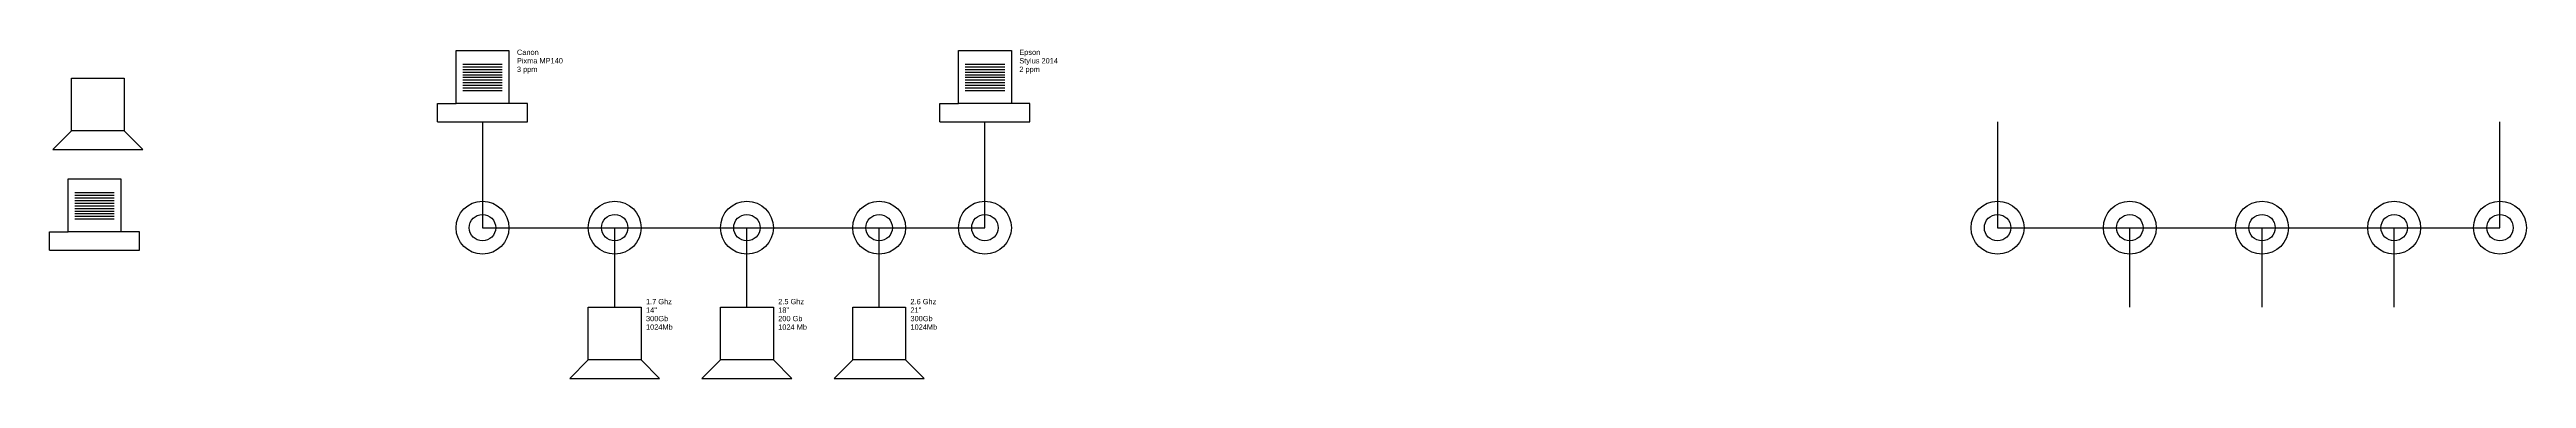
# Model space of a CAD drawing. Header units: millimetres. Extents: x 15 to 483, y 154 to 216.
import ezdxf

# ---------------------------------------------------------------- set-up
doc = ezdxf.new("R2010")
doc.units = ezdxf.units.MM
doc.styles.get("Standard").update_dxf_attribs({"font": 'ARIAL.TTF'})

# ---------------------------------------------------------------- blocks, each defined once
blk = doc.blocks.new('impresora')
for p, q in [((-5, 13.5), (5, 13.5)), ((-5, 3.5), (-5, 13.5)), ((-3.74, 10.92), (0, 10.92)), ((-3.74, 10.42), (0, 10.42)), ((-3.74, 9.92), (0, 9.92)), ((-3.74, 9.42), (0, 9.42)), ((0, 10.92), (3.74, 10.92)), ((0, 10.42), (3.74, 10.42)), ((0, 9.92), (3.74, 9.92)), ((0, 9.42), (3.74, 9.42)), ((5, 13.5), (5, 3.5)), ((-3.74, 8.92), (0, 8.92)), ((-3.74, 8.42), (0, 8.42)), ((-3.74, 7.92), (0, 7.92)), ((-3.74, 7.42), (0, 7.42)), ((-3.74, 6.92), (0, 6.92)), ((-3.74, 6.42), (0, 6.42)), ((-3.74, 5.92), (0, 5.92)), ((0, 8.92), (3.74, 8.92)), ((0, 8.42), (3.74, 8.42)), ((0, 7.92), (3.74, 7.92)), ((0, 7.42), (3.74, 7.42)), ((0, 6.92), (3.74, 6.92)), ((0, 6.42), (3.74, 6.42)), ((0, 5.92), (3.74, 5.92)), ((-8.5, 0), (-8.5, 3.5)), ((-8.5, 3.5), (-5, 3.5)), ((-8.5, 0), (8.5, 0)), ((5, 3.5), (-5, 3.5)), ((8.5, 3.5), (5, 3.5)), ((8.5, 0), (8.5, 3.5))]:
    blk.add_line(p, q)
for tag, p in [('MARCA', (6.5, 12.65)), ('MODELO', (6.5, 11.05)), ('PPM', (6.5, 9.44))]:
    blk.add_attdef(tag, p, '', height=1)
blk = doc.blocks.new('ordenador')
for p, q in [((-5, 0), (5, 0)), ((-5, -10), (-5, 0)), ((5, 0), (5, -10)), ((-8.5, -13.5), (-5, -10)), ((-8.5, -13.5), (8.5, -13.5)), ((5, -10), (-5, -10)), ((5, -10), (8.5, -13.5))]:
    blk.add_line(p, q)
for tag, p in [('CPU', (5.92, 0.53)), ('MONITOR', (5.92, -1.08)), ('HDD', (5.92, -2.68)), ('RAM', (5.92, -4.29))]:
    blk.add_attdef(tag, p, '', height=1)
blk = doc.blocks.new('conexion')
for radius in [5, 2.5]:
    blk.add_circle((0, 0), radius)

msp = doc.modelspace()

# ---------------------------------------------------------------- linework, layer by layer
for p, q in [((96.72, 202.63), (96.72, 192.63)), ((191.72, 182.63), (191.72, 202.63)), ((383.19, 202.63), (383.19, 192.63)), ((478.19, 182.63), (478.19, 202.63)), ((96.72, 192.63), (96.72, 182.63)), ((383.19, 192.63), (383.19, 182.63)), ((96.72, 182.63), (106.72, 182.63)), ((106.72, 182.63), (116.72, 182.63)), ((116.72, 182.63), (126.72, 182.63)), ((121.72, 167.63), (121.72, 182.63)), ((126.72, 182.63), (136.72, 182.63)), ((136.72, 182.63), (146.72, 182.63)), ((146.72, 182.63), (156.72, 182.63)), ((146.72, 167.63), (146.72, 182.63)), ((156.72, 182.63), (166.72, 182.63)), ((166.72, 182.63), (176.72, 182.63)), ((171.72, 182.63), (181.72, 182.63)), ((171.72, 167.63), (171.72, 182.63)), ((181.72, 182.63), (191.72, 182.63)), ((181.72, 182.63), (191.72, 182.63)), ((383.19, 182.63), (393.19, 182.63)), ((393.19, 182.63), (403.19, 182.63)), ((403.19, 182.63), (413.19, 182.63)), ((408.19, 167.63), (408.19, 182.63)), ((413.19, 182.63), (423.19, 182.63)), ((423.19, 182.63), (433.19, 182.63)), ((433.19, 182.63), (443.19, 182.63)), ((433.19, 167.63), (433.19, 182.63)), ((443.19, 182.63), (453.19, 182.63)), ((453.19, 182.63), (463.19, 182.63)), ((458.19, 182.63), (468.19, 182.63)), ((458.19, 167.63), (458.19, 182.63)), ((468.19, 182.63), (478.19, 182.63)), ((468.19, 182.63), (478.19, 182.63))]:
    msp.add_line(p, q)

# ---------------------------------------------------------------- block references
ref = msp.add_blockref('impresora', (96.72, 202.63))
ref.add_attrib('MARCA', 'Canon', (103.23, 215.29), dxfattribs={"height": 1})
ref.add_attrib('MODELO', 'Pixma MP140', (103.23, 213.68), dxfattribs={"height": 1})
ref.add_attrib('PPP', '3 ppm', (103.23, 212.07), dxfattribs={"height": 1})
ref = msp.add_blockref('impresora', (191.72, 202.63))
ref.add_attrib('MARCA', 'Epson', (198.23, 215.29), dxfattribs={"height": 1})
ref.add_attrib('MODELO', 'Stylus 2014', (198.23, 213.68), dxfattribs={"height": 1})
ref.add_attrib('PPP', '2 ppm', (198.23, 212.07), dxfattribs={"height": 1})
for name, p in [('ordenador', (23.99, 210.92)), ('impresora', (23.36, 178.36)), ('conexion', (96.72, 182.63)), ('conexion', (121.72, 182.63)), ('conexion', (146.72, 182.63)), ('conexion', (171.72, 182.63)), ('conexion', (191.72, 182.63)), ('conexion', (383.19, 182.63)), ('conexion', (408.19, 182.63)), ('conexion', (433.19, 182.63)), ('conexion', (458.19, 182.63)), ('conexion', (478.19, 182.63))]:
    msp.add_blockref(name, p)
for p, values in [((121.72, 167.63), {'CPU': '1.7 Ghz', 'MONITOR': "14''", 'HDD': '300Gb', 'RAM': '1024Mb'}), ((146.72, 167.63), {'CPU': '2.5 Ghz', 'MONITOR': "18''", 'HDD': '200 Gb', 'RAM': '1024 Mb'}), ((171.72, 167.63), {'CPU': '2.6 Ghz', 'MONITOR': "21''", 'HDD': '300Gb', 'RAM': '1024Mb'})]:
    msp.add_blockref('ordenador', p).add_auto_attribs(values)

doc.saveas('drawing.dxf')
